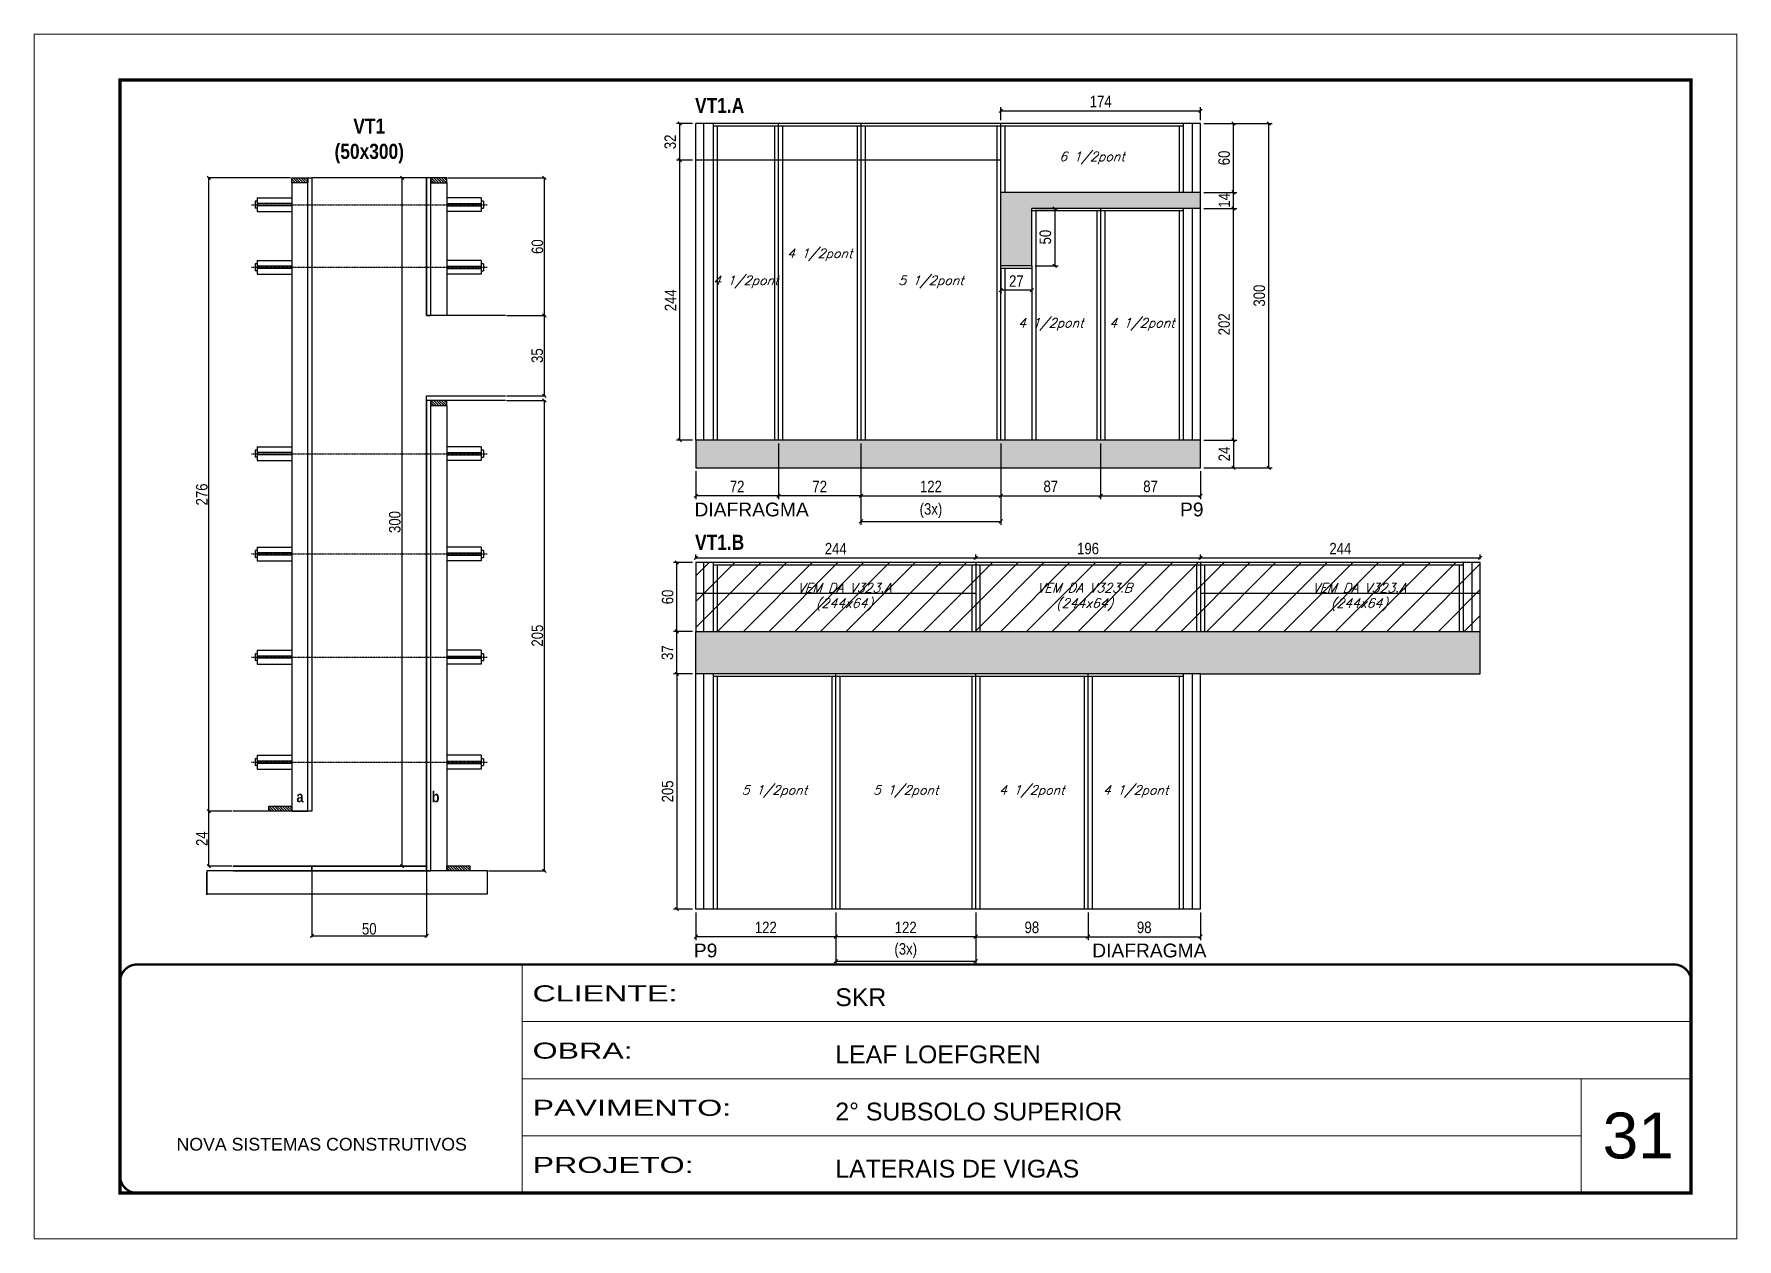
# Model space of a CAD drawing. Extents: x 3309 to 9590, y -2522 to 15424.
# Drawn here: x 6506 to 7991, y 5518 to 6568 of the extents above; entities that cross this region are included whole.
import ezdxf

# ---------------------------------------------------------------- set-up
doc = ezdxf.new("R2010")
doc.units = 0
for name, pattern in [('CONTINUO', [0]), ('DASHED', [0.75, 0.5, -0.25]), ('HIDDEN', [0.375, 0.25, -0.125])]:
    doc.linetypes.add(name, pattern=pattern)
for name, color, linetype in [('5', 5, 'Continuous'), ('barrote', 251, 'Continuous'), ('COTA', 241, 'Continuous'), ('detalhes', 4, 'Continuous'), ('NOMENCLATURA', 7, 'Continuous'), ('Painéis', 200, 'Continuous'), ('SARR_2.2x10', 60, 'Continuous'), ('SARR_2.2x7', 40, 'Continuous'), ('SARR_3.5x7', 81, 'Continuous'), ('TENSOR', 3, 'Continuous'), ('texto', 7, 'Continuous')]:
    doc.layers.add(name, color=color, linetype=linetype)
for name, color, linetype, lineweight in [('CARIMBO', 255, 'Continuous', 9), ('CONCRETO', 251, 'Continuous', 25), ('Folhas', 255, 'Continuous', 9), ('Hachura', 251, 'Continuous', 9), ('SARRAFO DE PRESSAO', 251, 'DASHED', 9)]:
    doc.layers.add(name, color=color, linetype=linetype, lineweight=lineweight)
doc.styles.add('ARIAL', font='arial.ttf')
doc.styles.add('COTA TECNICA', font='techl___.ttf', dxfattribs={"height": 10})
doc.styles.add('COTA TECNICA 2X', font='techl___.ttf', dxfattribs={"height": 10})
doc.styles.add('Romans', font='romans.shx')
doc.styles.get("Standard").update_dxf_attribs({"font": 'arial.ttf'})
doc.styles.add('TECNICA', font='techb___.ttf', dxfattribs={"height": 10})
doc.styles.add('Tecnologia', font='')
doc.styles.get('Tecnologia').set_extended_font_data('Forgotten Futurist')
doc.dimstyles.new('PAINEL', dxfattribs={"dimtxt": 10, "dimasz": 3, "dimexe": 3, "dimexo": 3, "dimgap": 3, "dimtad": 1, "dimdec": 1, "dimzin": 12, "dimdsep": 46, "dimtxsty": 'COTA TECNICA', "dimblk1": 'OBLIQUE', "dimblk2": 'OBLIQUE', "dimsah": 1, "dimcen": 0.9, "dimclrd": 4, "dimclre": 4, "dimclrt": 240, "dimadec": 1, "dimazin": 3, "dimtfac": 1, "dimtdec": 1, "dimtmove": 0, "dimatfit": 3, "dimfxl": 1, "dimtolj": 1, "dimtzin": 12, "dimarcsym": 0})
doc.dimstyles.new('SECAO', dxfattribs={"dimscale": 0.333333, "dimtxt": 5, "dimasz": 9, "dimexe": 3, "dimexo": 3, "dimgap": 3, "dimtad": 1, "dimdec": 1, "dimlfac": 0.5, "dimzin": 12, "dimdsep": 46, "dimtxsty": 'COTA TECNICA 2X', "dimblk1": 'OBLIQUE', "dimblk2": 'OBLIQUE', "dimsah": 1, "dimcen": 0.9, "dimclrd": 4, "dimclre": 4, "dimclrt": 240, "dimadec": 1, "dimazin": 3, "dimtfac": 1, "dimtdec": 1, "dimtmove": 0, "dimatfit": 3, "dimfxl": 1, "dimtolj": 1, "dimtzin": 12, "dimarcsym": 0})

msp = doc.modelspace()

# ---------------------------------------------------------------- texts
at = {"layer": '5', "linetype": 'Continuous'}
for s, rotation, p in [('DIAFRAGMA', 359.99996, (7082.3, 6147.53)), ('P9', 359.99996, (7505.72, 6147.53)), ('P9', 0.00004, (7081.73, 5763.21)), ('DIAFRAGMA', 0.00004, (7429.14, 5763.21))]:
    msp.add_text(s, height=12, rotation=rotation, dxfattribs=at).set_placement(p)
at = {"layer": 'CARIMBO', "style": 'ARIAL'}
msp.add_text('31', height=40, dxfattribs=at).set_placement((7874.23, 5587.98))
at = {"layer": 'detalhes', "style": 'TECNICA'}
for s, p in [('a', (6735.19, 5898.36)), ('b', (6853.17, 5898.35))]:
    msp.add_text(s, height=9.6, dxfattribs=at).set_placement(p)
at = {"layer": 'NOMENCLATURA', "style": 'TECNICA'}
for s, p in [('VT1.A', (7082.81, 6499.05)), ('VT1.B', (7082.81, 6118.36))]:
    msp.add_text(s, height=13.2, dxfattribs=at).set_placement(p)
at = {"layer": 'NOMENCLATURA', "insert": (6798.67, 6494.25), "char_height": 13.2, "attachment_point": 2, "style": 'TECNICA'}
msp.add_mtext_dynamic_manual_height_columns('VT1\\P(50x300)', width=300.2766, gutter_width=1, heights=[0], dxfattribs=at)
at = {"layer": 'texto', "color": 2, "char_height": 8, "attachment_point": 5, "style": 'Romans'}
for s, insert in [('{\\Q19;\\C256;6 1/2pont}', (7429.02, 6459.86)), ('{\\Q19;\\C256;4 1/2pont}', (7191.52, 6375.44)), ('{\\Q19;\\C256;4 1/2pont}', (7127.02, 6351.86)), ('{\\Q19;\\C256;5 1/2pont}', (7288.52, 6351.86)), ('{\\Q19;\\C256;4 1/2pont}', (7393.02, 6314.86)), ('{\\Q19;\\C256;4 1/2pont}', (7472.52, 6314.86)), ('{\\Q19;\\C256;VEM DA V323.A\\P(244x64)}', (7213.02, 6077.28)), ('{\\Q19;\\C256;VEM DA V323.B\\P(244x64)}', (7422.52, 6077.28)), ('{\\Q19;\\C256;VEM DA V323.A\\P(244x64)}', (7662.02, 6077.28)), ('{\\Q19;\\C256;5 1/2pont}', (7152.02, 5907.78)), ('{\\Q19;\\C256;5 1/2pont}', (7266.52, 5907.78)), ('{\\Q19;\\C256;4 1/2pont}', (7376.52, 5907.78)), ('{\\Q19;\\C256;4 1/2pont}', (7467.02, 5907.78))]:
    msp.add_mtext(s, dxfattribs=dict(at, insert=insert))

# ---------------------------------------------------------------- blocks, each defined once
blk = doc.blocks.new('9999999999')
at = {"color": 30, "linetype": 'CONTINUO'}
for p, q in [((98564.6, 34230.2), (98564.6, 34429.4)), ((98564.6, 34379.6), (99584, 34379.6)), ((98564.6, 34329.8), (99488, 34329.8)), ((99584, 34329.8), (99488, 34329.8)), ((99488, 34329.8), (99488, 34230.2)), ((98564.6, 34280), (99488, 34280))]:
    blk.add_line(p, q, dxfattribs=at)
at = {"color": 30, "linetype": 'CONTINUO', "const_width": 2}
blk.add_lwpolyline([(99584, 34230.2), (99584, 34414.4, 0.414214), (99569, 34429.4), (98229, 34429.4, 0.414214), (98214, 34414.4), (98214, 34245.2, 0.414214), (98229, 34230.2), (99584, 34230.2)], format="xyb", dxfattribs=at)
at = {"layer": 'Folhas'}
blk.add_lwpolyline([(98139, 34190.2), (99624, 34190.2), (99624, 35240.2), (98139, 35240.2)], close=True, dxfattribs=at)
at = {"layer": 'Folhas', "color": 30, "const_width": 3}
blk.add_lwpolyline([(98214, 34230.2), (99584, 34230.2), (99584, 35200.2), (98214, 35200.2)], close=True, dxfattribs=at)
at = {"color": 7, "linetype": 'Continuous', "ltscale": 5, "style": 'ARIAL'}
for s, height, p in [('SKR', 15.48, (98837.7, 34393.1)), ('LEAF LOEFGREN', 15.483, (98837.7, 34343.3)), ('2° SUBSOLO SUPERIOR', 15.483, (98837.7, 34293.5)), ('NOVA SISTEMAS CONSTRUTIVOS', 11.059, (98263.2, 34267.2)), ('LATERAIS DE VIGAS', 15.483, (98837.7, 34243.7))]:
    blk.add_text(s, height=height, dxfattribs=at).set_placement(p)
at = {"layer": 'Folhas', "color": 7, "style": 'Tecnologia', "width": 1.5}
for s, p in [('CLIENTE:', (98573.7, 34397.2)), ('OBRA:', (98573.7, 34347.3)), ('PAVIMENTO:', (98573.7, 34297.5)), ('PROJETO:', (98573.7, 34247.7))]:
    blk.add_text(s, height=14, dxfattribs=at).set_placement(p)
blk = doc.blocks.new('_Oblique')
at = {"color": 0, "linetype": 'ByBlock', "lineweight": -2}
blk.add_line((-0.5, -0.5), (0.5, 0.5), dxfattribs=at)
blk = doc.blocks.new('*D1735')
at = {"layer": 'COTA', "color": 4, "lineweight": -2, "transparency": 16777216}
for p, q in [((6847.7, 6442.6), (6826.3, 6442.6)), ((6827.3, 5842.6), (6827.3, 6442.6)), ((6847.7, 5842.6), (6826.3, 5842.6))]:
    blk.add_line(p, q, dxfattribs=at)
at = {"layer": 'Defpoints', "color": 0, "transparency": 16777216}
for p in [(6827.3, 6442.6), (6848.7, 6442.6), (6848.7, 5842.6)]:
    blk.add_point(p, dxfattribs=at)
at = {"layer": 'COTA', "color": 4, "lineweight": -2, "transparency": 16777216, "xscale": 3, "yscale": 3, "zscale": 3}
for p, rotation in [((6827.3, 6442.6), 90), ((6827.3, 5842.6), 270)]:
    blk.add_blockref('_Oblique', p, dxfattribs=dict(at, rotation=rotation))
at = {"layer": 'COTA', "color": 240, "transparency": 16777216, "insert": (6821, 6142.6), "char_height": 10, "attachment_point": 5, "rotation": 90, "style": 'COTA TECNICA 2X'}
blk.add_mtext('\\A1;300', dxfattribs=at)
blk = doc.blocks.new('*D1736')
at = {"layer": 'COTA', "color": 4, "lineweight": -2, "transparency": 16777216}
for p, q in [((6748.7, 5837.6), (6748.7, 5780.9)), ((6848.7, 5837.6), (6848.7, 5780.9)), ((6748.7, 5781.9), (6848.7, 5781.9))]:
    blk.add_line(p, q, dxfattribs=at)
at = {"layer": 'Defpoints', "color": 0, "transparency": 16777216}
for p in [(6748.7, 5838.6), (6848.7, 5838.6), (6848.7, 5781.9)]:
    blk.add_point(p, dxfattribs=at)
at = {"layer": 'COTA', "color": 4, "lineweight": -2, "transparency": 16777216, "xscale": 3, "yscale": 3, "zscale": 3, "rotation": 180}
blk.add_blockref('_Oblique', (6748.7, 5781.9), dxfattribs=at)
at = {"layer": 'COTA', "color": 4, "lineweight": -2, "transparency": 16777216, "xscale": 3, "yscale": 3, "zscale": 3}
blk.add_blockref('_Oblique', (6848.7, 5781.9), dxfattribs=at)
at = {"layer": 'COTA', "color": 240, "transparency": 16777216, "insert": (6798.7, 5788), "char_height": 10, "attachment_point": 5, "style": 'COTA TECNICA 2X'}
blk.add_mtext('\\A1;50', dxfattribs=at)
blk = doc.blocks.new('*D1737')
at = {"layer": 'COTA', "color": 4, "lineweight": -2, "transparency": 16777216}
for p, q in [((6918.4, 6248.6), (6952.4, 6248.6)), ((6951.4, 5838.6), (6951.4, 6248.6)), ((6902.7, 5838.6), (6952.4, 5838.6))]:
    blk.add_line(p, q, dxfattribs=at)
at = {"layer": 'Defpoints', "color": 0, "transparency": 16777216}
for p in [(6917.4, 6248.6), (6951.4, 6248.6), (6901.7, 5838.6)]:
    blk.add_point(p, dxfattribs=at)
at = {"layer": 'COTA', "color": 4, "lineweight": -2, "transparency": 16777216, "xscale": 3, "yscale": 3, "zscale": 3}
for p, rotation in [((6951.4, 6248.6), 90), ((6951.4, 5838.6), 270)]:
    blk.add_blockref('_Oblique', p, dxfattribs=dict(at, rotation=rotation))
at = {"layer": 'COTA', "color": 240, "transparency": 16777216, "insert": (6945.3, 6043.6), "char_height": 10, "attachment_point": 5, "rotation": 90, "style": 'COTA TECNICA 2X'}
blk.add_mtext('\\A1;205', dxfattribs=at)
blk = doc.blocks.new('*D1738')
at = {"layer": 'COTA', "color": 4, "lineweight": -2, "transparency": 16777216}
for p, q in [((6918.4, 6322.6), (6952.4, 6322.6)), ((6951.4, 6252.6), (6951.4, 6322.6)), ((6918.4, 6252.6), (6952.4, 6252.6))]:
    blk.add_line(p, q, dxfattribs=at)
at = {"layer": 'Defpoints', "color": 0, "transparency": 16777216}
for p in [(6917.4, 6322.6), (6951.4, 6322.6), (6917.4, 6252.6)]:
    blk.add_point(p, dxfattribs=at)
at = {"layer": 'COTA', "color": 4, "lineweight": -2, "transparency": 16777216, "xscale": 3, "yscale": 3, "zscale": 3}
for p, rotation in [((6951.4, 6322.6), 90), ((6951.4, 6252.6), 270)]:
    blk.add_blockref('_Oblique', p, dxfattribs=dict(at, rotation=rotation))
at = {"layer": 'COTA', "color": 240, "transparency": 16777216, "insert": (6945.2, 6287.6), "char_height": 10, "attachment_point": 5, "rotation": 90, "style": 'COTA TECNICA 2X'}
blk.add_mtext('\\A1;35', dxfattribs=at)
blk = doc.blocks.new('*D1739')
at = {"layer": 'COTA', "color": 4, "lineweight": -2, "transparency": 16777216}
for p, q in [((6867.3, 6442.6), (6952.4, 6442.6)), ((6951.4, 6322.6), (6951.4, 6442.6)), ((6918.4, 6322.6), (6952.4, 6322.6))]:
    blk.add_line(p, q, dxfattribs=at)
at = {"layer": 'Defpoints', "color": 0, "transparency": 16777216}
for p in [(6866.3, 6442.6), (6951.4, 6442.6), (6917.4, 6322.6)]:
    blk.add_point(p, dxfattribs=at)
at = {"layer": 'COTA', "color": 4, "lineweight": -2, "transparency": 16777216, "xscale": 3, "yscale": 3, "zscale": 3}
for p, rotation in [((6951.4, 6442.6), 90), ((6951.4, 6322.6), 270)]:
    blk.add_blockref('_Oblique', p, dxfattribs=dict(at, rotation=rotation))
at = {"layer": 'COTA', "color": 240, "transparency": 16777216, "insert": (6945.3, 6382.6), "char_height": 10, "attachment_point": 5, "rotation": 90, "style": 'COTA TECNICA 2X'}
blk.add_mtext('\\A1;60', dxfattribs=at)
blk = doc.blocks.new('*D1740')
at = {"layer": 'COTA', "color": 4, "lineweight": -2, "transparency": 16777216}
for p, q in [((6679, 5890.6), (6657.8, 5890.6)), ((6658.8, 5842.6), (6658.8, 5890.6)), ((6679, 5842.6), (6657.8, 5842.6))]:
    blk.add_line(p, q, dxfattribs=at)
at = {"layer": 'Defpoints', "color": 0, "transparency": 16777216}
for p in [(6658.8, 5890.6), (6680, 5890.6), (6680, 5842.6)]:
    blk.add_point(p, dxfattribs=at)
at = {"layer": 'COTA', "color": 4, "lineweight": -2, "transparency": 16777216, "xscale": 3, "yscale": 3, "zscale": 3}
for p, rotation in [((6658.8, 5890.6), 90), ((6658.8, 5842.6), 270)]:
    blk.add_blockref('_Oblique', p, dxfattribs=dict(at, rotation=rotation))
at = {"layer": 'COTA', "color": 240, "transparency": 16777216, "insert": (6652.7, 5866.6), "char_height": 10, "attachment_point": 5, "rotation": 90, "style": 'COTA TECNICA 2X'}
blk.add_mtext('\\A1;24', dxfattribs=at)
blk = doc.blocks.new('*D1741')
at = {"layer": 'COTA', "color": 4, "lineweight": -2, "transparency": 16777216}
for p, q in [((6730.1, 6442.6), (6657.8, 6442.6)), ((6658.8, 5890.6), (6658.8, 6442.6)), ((6679, 5890.6), (6657.8, 5890.6))]:
    blk.add_line(p, q, dxfattribs=at)
at = {"layer": 'Defpoints', "color": 0, "transparency": 16777216}
for p in [(6658.8, 6442.6), (6731.1, 6442.6), (6680, 5890.6)]:
    blk.add_point(p, dxfattribs=at)
at = {"layer": 'COTA', "color": 4, "lineweight": -2, "transparency": 16777216, "xscale": 3, "yscale": 3, "zscale": 3}
for p, rotation in [((6658.8, 6442.6), 90), ((6658.8, 5890.6), 270)]:
    blk.add_blockref('_Oblique', p, dxfattribs=dict(at, rotation=rotation))
at = {"layer": 'COTA', "color": 240, "transparency": 16777216, "insert": (6652.7, 6166.6), "char_height": 10, "attachment_point": 5, "rotation": 90, "style": 'COTA TECNICA 2X'}
blk.add_mtext('\\A1;276', dxfattribs=at)
blk = doc.blocks.new('*D1742')
at = {"layer": 'COTA', "color": 4, "linetype": 'ByBlock', "lineweight": -2, "transparency": 16777216}
for p, q in [((7155.5, 6210.9), (7155.5, 6162.5)), ((7227.5, 6210.9), (7227.5, 6162.5)), ((7227.5, 6165.5), (7155.5, 6165.5))]:
    blk.add_line(p, q, dxfattribs=at)
at = {"layer": 'Defpoints', "color": 0, "linetype": 'ByBlock', "transparency": 16777216}
for p in [(7155.5, 6213.9), (7227.5, 6213.9), (7155.5, 6165.5)]:
    blk.add_point(p, dxfattribs=at)
at = {"layer": 'COTA', "color": 4, "linetype": 'ByBlock', "lineweight": -2, "transparency": 16777216, "xscale": 3, "yscale": 3, "zscale": 3, "rotation": 180}
blk.add_blockref('_Oblique', (7155.5, 6165.5), dxfattribs=at)
at = {"layer": 'COTA', "color": 4, "linetype": 'ByBlock', "lineweight": -2, "transparency": 16777216, "xscale": 3, "yscale": 3, "zscale": 3}
blk.add_blockref('_Oblique', (7227.5, 6165.5), dxfattribs=at)
at = {"layer": 'COTA', "color": 240, "linetype": 'ByBlock', "transparency": 16777216, "insert": (7191.5, 6173.6), "char_height": 10, "attachment_point": 5, "style": 'COTA TECNICA'}
blk.add_mtext('\\A1;72', dxfattribs=at)
blk = doc.blocks.new('*D1743')
at = {"layer": 'COTA', "color": 4, "linetype": 'ByBlock', "lineweight": -2, "transparency": 16777216}
for p, q in [((7155.5, 6210.9), (7155.5, 6162.5)), ((7083.5, 6186.9), (7083.5, 6162.5)), ((7155.5, 6165.5), (7083.5, 6165.5))]:
    blk.add_line(p, q, dxfattribs=at)
at = {"layer": 'Defpoints', "color": 0, "linetype": 'ByBlock', "transparency": 16777216}
for p in [(7155.5, 6213.9), (7083.5, 6189.9), (7083.5, 6165.5)]:
    blk.add_point(p, dxfattribs=at)
at = {"layer": 'COTA', "color": 4, "linetype": 'ByBlock', "lineweight": -2, "transparency": 16777216, "xscale": 3, "yscale": 3, "zscale": 3, "rotation": 180}
blk.add_blockref('_Oblique', (7083.5, 6165.5), dxfattribs=at)
at = {"layer": 'COTA', "color": 4, "linetype": 'ByBlock', "lineweight": -2, "transparency": 16777216, "xscale": 3, "yscale": 3, "zscale": 3}
blk.add_blockref('_Oblique', (7155.5, 6165.5), dxfattribs=at)
at = {"layer": 'COTA', "color": 240, "linetype": 'ByBlock', "transparency": 16777216, "insert": (7119.5, 6173.6), "char_height": 10, "attachment_point": 5, "style": 'COTA TECNICA'}
blk.add_mtext('\\A1;72', dxfattribs=at)
blk = doc.blocks.new('*D1744')
at = {"layer": 'COTA', "color": 4, "lineweight": -2, "transparency": 16777216}
for p, q in [((7526.5, 6213.9), (7555.3, 6213.9)), ((7552.3, 6213.9), (7552.3, 6189.9)), ((7526.5, 6189.9), (7555.3, 6189.9))]:
    blk.add_line(p, q, dxfattribs=at)
at = {"layer": 'Defpoints', "color": 0, "transparency": 16777216}
for p in [(7523.5, 6213.9), (7523.5, 6189.9), (7552.3, 6189.9)]:
    blk.add_point(p, dxfattribs=at)
at = {"layer": 'COTA', "color": 4, "lineweight": -2, "transparency": 16777216, "xscale": 3, "yscale": 3, "zscale": 3}
for p, rotation in [((7552.3, 6213.9), 90), ((7552.3, 6189.9), 270)]:
    blk.add_blockref('_Oblique', p, dxfattribs=dict(at, rotation=rotation))
at = {"layer": 'COTA', "color": 240, "transparency": 16777216, "insert": (7544.3, 6201.9), "char_height": 10, "attachment_point": 5, "rotation": 90, "style": 'COTA TECNICA'}
blk.add_mtext('\\A1;24', dxfattribs=at)
blk = doc.blocks.new('*D1745')
at = {"layer": 'COTA', "color": 4, "lineweight": -2, "transparency": 16777216}
for p, q in [((7526.5, 6489.9), (7586.1, 6489.9)), ((7583.1, 6189.9), (7583.1, 6489.9)), ((7526.5, 6189.9), (7586.1, 6189.9))]:
    blk.add_line(p, q, dxfattribs=at)
at = {"layer": 'Defpoints', "color": 0, "transparency": 16777216}
for p in [(7523.5, 6489.9), (7583.1, 6489.9), (7523.5, 6189.9)]:
    blk.add_point(p, dxfattribs=at)
at = {"layer": 'COTA', "color": 4, "lineweight": -2, "transparency": 16777216, "xscale": 3, "yscale": 3, "zscale": 3}
for p, rotation in [((7583.1, 6489.9), 90), ((7583.1, 6189.9), 270)]:
    blk.add_blockref('_Oblique', p, dxfattribs=dict(at, rotation=rotation))
at = {"layer": 'COTA', "color": 240, "transparency": 16777216, "insert": (7574.9, 6339.9), "char_height": 10, "attachment_point": 5, "rotation": 90, "style": 'COTA TECNICA'}
blk.add_mtext('\\A1;300', dxfattribs=at)
blk = doc.blocks.new('*D1746')
at = {"layer": 'COTA', "color": 4, "lineweight": -2, "transparency": 16777216}
for p, q in [((7227.5, 6210.9), (7227.5, 6162.5)), ((7349.5, 6210.9), (7349.5, 6162.5)), ((7227.5, 6165.5), (7349.5, 6165.5))]:
    blk.add_line(p, q, dxfattribs=at)
at = {"layer": 'Defpoints', "color": 0, "transparency": 16777216}
for p in [(7227.5, 6213.9), (7349.5, 6213.9), (7349.5, 6165.5)]:
    blk.add_point(p, dxfattribs=at)
at = {"layer": 'COTA', "color": 4, "lineweight": -2, "transparency": 16777216, "xscale": 3, "yscale": 3, "zscale": 3, "rotation": 180}
blk.add_blockref('_Oblique', (7227.5, 6165.5), dxfattribs=at)
at = {"layer": 'COTA', "color": 4, "lineweight": -2, "transparency": 16777216, "xscale": 3, "yscale": 3, "zscale": 3}
blk.add_blockref('_Oblique', (7349.5, 6165.5), dxfattribs=at)
at = {"layer": 'COTA', "color": 240, "transparency": 16777216, "insert": (7288.5, 6173.6), "char_height": 10, "attachment_point": 5, "style": 'COTA TECNICA'}
blk.add_mtext('\\A1;122', dxfattribs=at)
blk = doc.blocks.new('*D1747')
at = {"layer": 'COTA', "color": 4, "lineweight": -2, "transparency": 16777216}
for p, q in [((7349.5, 6210.9), (7349.5, 6162.5)), ((7436.5, 6210.9), (7436.5, 6162.5)), ((7349.5, 6165.5), (7436.5, 6165.5))]:
    blk.add_line(p, q, dxfattribs=at)
at = {"layer": 'Defpoints', "color": 0, "transparency": 16777216}
for p in [(7349.5, 6213.9), (7436.5, 6213.9), (7436.5, 6165.5)]:
    blk.add_point(p, dxfattribs=at)
at = {"layer": 'COTA', "color": 4, "lineweight": -2, "transparency": 16777216, "xscale": 3, "yscale": 3, "zscale": 3, "rotation": 180}
blk.add_blockref('_Oblique', (7349.5, 6165.5), dxfattribs=at)
at = {"layer": 'COTA', "color": 4, "lineweight": -2, "transparency": 16777216, "xscale": 3, "yscale": 3, "zscale": 3}
blk.add_blockref('_Oblique', (7436.5, 6165.5), dxfattribs=at)
at = {"layer": 'COTA', "color": 240, "transparency": 16777216, "insert": (7393, 6173.6), "char_height": 10, "attachment_point": 5, "style": 'COTA TECNICA'}
blk.add_mtext('\\A1;87', dxfattribs=at)
blk = doc.blocks.new('*D1748')
at = {"layer": 'COTA', "color": 4, "lineweight": -2, "transparency": 16777216}
for p, q in [((7436.5, 6210.9), (7436.5, 6162.5)), ((7523.5, 6186.9), (7523.5, 6162.5)), ((7436.5, 6165.5), (7523.5, 6165.5))]:
    blk.add_line(p, q, dxfattribs=at)
at = {"layer": 'Defpoints', "color": 0, "transparency": 16777216}
for p in [(7436.5, 6213.9), (7523.5, 6189.9), (7523.5, 6165.5)]:
    blk.add_point(p, dxfattribs=at)
at = {"layer": 'COTA', "color": 4, "lineweight": -2, "transparency": 16777216, "xscale": 3, "yscale": 3, "zscale": 3, "rotation": 180}
blk.add_blockref('_Oblique', (7436.5, 6165.5), dxfattribs=at)
at = {"layer": 'COTA', "color": 4, "lineweight": -2, "transparency": 16777216, "xscale": 3, "yscale": 3, "zscale": 3}
blk.add_blockref('_Oblique', (7523.5, 6165.5), dxfattribs=at)
at = {"layer": 'COTA', "color": 240, "transparency": 16777216, "insert": (7480, 6173.6), "char_height": 10, "attachment_point": 5, "style": 'COTA TECNICA'}
blk.add_mtext('\\A1;87', dxfattribs=at)
blk = doc.blocks.new('*D1749')
at = {"layer": 'COTA', "color": 4, "lineweight": -2, "transparency": 16777216}
for p, q in [((7227.5, 6210.9), (7227.5, 6140.2)), ((7349.5, 6210.9), (7349.5, 6140.2)), ((7227.5, 6143.2), (7349.5, 6143.2))]:
    blk.add_line(p, q, dxfattribs=at)
at = {"layer": 'Defpoints', "color": 0, "transparency": 16777216}
for p in [(7227.5, 6213.9), (7349.5, 6213.9), (7349.5, 6143.2)]:
    blk.add_point(p, dxfattribs=at)
at = {"layer": 'COTA', "color": 4, "lineweight": -2, "transparency": 16777216, "xscale": 3, "yscale": 3, "zscale": 3, "rotation": 180}
blk.add_blockref('_Oblique', (7227.5, 6143.2), dxfattribs=at)
at = {"layer": 'COTA', "color": 4, "lineweight": -2, "transparency": 16777216, "xscale": 3, "yscale": 3, "zscale": 3}
blk.add_blockref('_Oblique', (7349.5, 6143.2), dxfattribs=at)
at = {"layer": 'COTA', "color": 240, "transparency": 16777216, "insert": (7288.5, 6152.5), "char_height": 10, "attachment_point": 5, "style": 'COTA TECNICA'}
blk.add_mtext('\\A1;(3x)', dxfattribs=at)
blk = doc.blocks.new('*D1750')
at = {"layer": 'COTA', "color": 4, "lineweight": -2, "transparency": 16777216}
for p, q in [((7526.5, 6415.9), (7555.3, 6415.9)), ((7552.3, 6213.9), (7552.3, 6415.9)), ((7526.5, 6213.9), (7555.3, 6213.9))]:
    blk.add_line(p, q, dxfattribs=at)
at = {"layer": 'Defpoints', "color": 0, "transparency": 16777216}
for p in [(7523.5, 6415.9), (7552.3, 6415.9), (7523.5, 6213.9)]:
    blk.add_point(p, dxfattribs=at)
at = {"layer": 'COTA', "color": 4, "lineweight": -2, "transparency": 16777216, "xscale": 3, "yscale": 3, "zscale": 3}
for p, rotation in [((7552.3, 6415.9), 90), ((7552.3, 6213.9), 270)]:
    blk.add_blockref('_Oblique', p, dxfattribs=dict(at, rotation=rotation))
at = {"layer": 'COTA', "color": 240, "transparency": 16777216, "insert": (7544.2, 6314.9), "char_height": 10, "attachment_point": 5, "rotation": 90, "style": 'COTA TECNICA'}
blk.add_mtext('\\A1;202', dxfattribs=at)
blk = doc.blocks.new('*D1751')
at = {"layer": 'COTA', "color": 4, "lineweight": -2, "transparency": 16777216}
for p, q in [((7526.5, 6429.9), (7555.3, 6429.9)), ((7526.5, 6415.9), (7555.3, 6415.9)), ((7552.3, 6415.9), (7552.3, 6429.9))]:
    blk.add_line(p, q, dxfattribs=at)
at = {"layer": 'Defpoints', "color": 0, "transparency": 16777216}
for p in [(7523.5, 6429.9), (7523.5, 6415.9), (7552.3, 6429.9)]:
    blk.add_point(p, dxfattribs=at)
at = {"layer": 'COTA', "color": 4, "lineweight": -2, "transparency": 16777216, "xscale": 3, "yscale": 3, "zscale": 3}
for p, rotation in [((7552.3, 6429.9), 90), ((7552.3, 6415.9), 270)]:
    blk.add_blockref('_Oblique', p, dxfattribs=dict(at, rotation=rotation))
at = {"layer": 'COTA', "color": 240, "transparency": 16777216, "insert": (7544.3, 6422.9), "char_height": 10, "attachment_point": 5, "rotation": 90, "style": 'COTA TECNICA'}
blk.add_mtext('\\A1;14', dxfattribs=at)
blk = doc.blocks.new('*D1752')
at = {"layer": 'COTA', "color": 4, "lineweight": -2, "transparency": 16777216}
for p, q in [((7526.5, 6489.9), (7555.3, 6489.9)), ((7552.3, 6429.9), (7552.3, 6489.9)), ((7526.5, 6429.9), (7555.3, 6429.9))]:
    blk.add_line(p, q, dxfattribs=at)
at = {"layer": 'Defpoints', "color": 0, "transparency": 16777216}
for p in [(7523.5, 6489.9), (7552.3, 6489.9), (7523.5, 6429.9)]:
    blk.add_point(p, dxfattribs=at)
at = {"layer": 'COTA', "color": 4, "lineweight": -2, "transparency": 16777216, "xscale": 3, "yscale": 3, "zscale": 3}
for p, rotation in [((7552.3, 6489.9), 90), ((7552.3, 6429.9), 270)]:
    blk.add_blockref('_Oblique', p, dxfattribs=dict(at, rotation=rotation))
at = {"layer": 'COTA', "color": 240, "transparency": 16777216, "insert": (7544.2, 6459.9), "char_height": 10, "attachment_point": 5, "rotation": 90, "style": 'COTA TECNICA'}
blk.add_mtext('\\A1;60', dxfattribs=at)
blk = doc.blocks.new('*D1753')
at = {"layer": 'COTA', "color": 4, "lineweight": -2, "transparency": 16777216}
for p, q in [((7080.5, 6457.9), (7066.5, 6457.9)), ((7069.5, 6213.9), (7069.5, 6457.9)), ((7080.5, 6213.9), (7066.5, 6213.9))]:
    blk.add_line(p, q, dxfattribs=at)
at = {"layer": 'Defpoints', "color": 0, "transparency": 16777216}
for p in [(7069.5, 6457.9), (7083.5, 6457.9), (7083.5, 6213.9)]:
    blk.add_point(p, dxfattribs=at)
at = {"layer": 'COTA', "color": 4, "lineweight": -2, "transparency": 16777216, "xscale": 3, "yscale": 3, "zscale": 3}
for p, rotation in [((7069.5, 6457.9), 90), ((7069.5, 6213.9), 270)]:
    blk.add_blockref('_Oblique', p, dxfattribs=dict(at, rotation=rotation))
at = {"layer": 'COTA', "color": 240, "transparency": 16777216, "insert": (7061.4, 6335.9), "char_height": 10, "attachment_point": 5, "rotation": 90, "style": 'COTA TECNICA'}
blk.add_mtext('\\A1;244', dxfattribs=at)
blk = doc.blocks.new('*D1754')
at = {"layer": 'COTA', "color": 4, "lineweight": -2, "transparency": 16777216}
for p, q in [((7080.5, 6489.9), (7066.5, 6489.9)), ((7069.5, 6457.9), (7069.5, 6489.9)), ((7080.5, 6457.9), (7066.5, 6457.9))]:
    blk.add_line(p, q, dxfattribs=at)
at = {"layer": 'Defpoints', "color": 0, "transparency": 16777216}
for p in [(7069.5, 6489.9), (7083.5, 6489.9), (7083.5, 6457.9)]:
    blk.add_point(p, dxfattribs=at)
at = {"layer": 'COTA', "color": 4, "lineweight": -2, "transparency": 16777216, "xscale": 3, "yscale": 3, "zscale": 3}
for p, rotation in [((7069.5, 6489.9), 90), ((7069.5, 6457.9), 270)]:
    blk.add_blockref('_Oblique', p, dxfattribs=dict(at, rotation=rotation))
at = {"layer": 'COTA', "color": 240, "transparency": 16777216, "insert": (7061.2, 6473.9), "char_height": 10, "attachment_point": 5, "rotation": 90, "style": 'COTA TECNICA'}
blk.add_mtext('\\A1;32', dxfattribs=at)
blk = doc.blocks.new('*D1755')
at = {"layer": 'COTA', "color": 4, "lineweight": -2, "transparency": 16777216}
for p, q in [((7379.5, 6415.9), (7399.4, 6415.9)), ((7396.4, 6415.9), (7396.4, 6365.9)), ((7379.5, 6365.9), (7399.4, 6365.9))]:
    blk.add_line(p, q, dxfattribs=at)
at = {"layer": 'Defpoints', "color": 0, "transparency": 16777216}
for p in [(7376.5, 6415.9), (7376.5, 6365.9), (7396.4, 6365.9)]:
    blk.add_point(p, dxfattribs=at)
at = {"layer": 'COTA', "color": 4, "lineweight": -2, "transparency": 16777216, "xscale": 3, "yscale": 3, "zscale": 3}
for p, rotation in [((7396.4, 6415.9), 90), ((7396.4, 6365.9), 270)]:
    blk.add_blockref('_Oblique', p, dxfattribs=dict(at, rotation=rotation))
at = {"layer": 'COTA', "color": 240, "transparency": 16777216, "insert": (7388.3, 6390.9), "char_height": 10, "attachment_point": 5, "rotation": 90, "style": 'COTA TECNICA'}
blk.add_mtext('\\A1;50', dxfattribs=at)
blk = doc.blocks.new('*D1756')
at = {"layer": 'COTA', "color": 4, "lineweight": -2, "transparency": 16777216}
for p, q in [((7349.5, 6362.9), (7349.5, 6341.6)), ((7376.5, 6362.9), (7376.5, 6341.6)), ((7376.5, 6344.6), (7349.5, 6344.6))]:
    blk.add_line(p, q, dxfattribs=at)
at = {"layer": 'Defpoints', "color": 0, "transparency": 16777216}
for p in [(7349.5, 6365.9), (7376.5, 6365.9), (7349.5, 6344.6)]:
    blk.add_point(p, dxfattribs=at)
at = {"layer": 'COTA', "color": 4, "lineweight": -2, "transparency": 16777216, "xscale": 3, "yscale": 3, "zscale": 3, "rotation": 180}
blk.add_blockref('_Oblique', (7349.5, 6344.6), dxfattribs=at)
at = {"layer": 'COTA', "color": 4, "lineweight": -2, "transparency": 16777216, "xscale": 3, "yscale": 3, "zscale": 3}
blk.add_blockref('_Oblique', (7376.5, 6344.6), dxfattribs=at)
at = {"layer": 'COTA', "color": 240, "transparency": 16777216, "insert": (7363, 6352.6), "char_height": 10, "attachment_point": 5, "style": 'COTA TECNICA'}
blk.add_mtext('\\A1;27', dxfattribs=at)
blk = doc.blocks.new('*D1757')
at = {"layer": 'COTA', "color": 4, "lineweight": -2, "transparency": 16777216}
for p, q in [((7349.5, 6492.9), (7349.5, 6504)), ((7349.5, 6501), (7523.5, 6501)), ((7523.5, 6492.9), (7523.5, 6504))]:
    blk.add_line(p, q, dxfattribs=at)
at = {"layer": 'Defpoints', "color": 0, "transparency": 16777216}
for p in [(7349.5, 6489.9), (7523.5, 6501), (7523.5, 6489.9)]:
    blk.add_point(p, dxfattribs=at)
at = {"layer": 'COTA', "color": 4, "lineweight": -2, "transparency": 16777216, "xscale": 3, "yscale": 3, "zscale": 3, "rotation": 180}
blk.add_blockref('_Oblique', (7349.5, 6501), dxfattribs=at)
at = {"layer": 'COTA', "color": 4, "lineweight": -2, "transparency": 16777216, "xscale": 3, "yscale": 3, "zscale": 3}
blk.add_blockref('_Oblique', (7523.5, 6501), dxfattribs=at)
at = {"layer": 'COTA', "color": 240, "transparency": 16777216, "insert": (7436.5, 6509.1), "char_height": 10, "attachment_point": 5, "style": 'COTA TECNICA'}
blk.add_mtext('\\A1;174', dxfattribs=at)
blk = doc.blocks.new('*D1758')
at = {"layer": 'COTA', "color": 4, "linetype": 'ByBlock', "lineweight": -2, "transparency": 16777216}
for p, q in [((7205.5, 5802.3), (7205.5, 5778.2)), ((7327.5, 5802.3), (7327.5, 5778.2)), ((7327.5, 5781.2), (7205.5, 5781.2))]:
    blk.add_line(p, q, dxfattribs=at)
at = {"layer": 'Defpoints', "color": 0, "linetype": 'ByBlock', "transparency": 16777216}
for p in [(7205.5, 5805.3), (7327.5, 5805.3), (7205.5, 5781.2)]:
    blk.add_point(p, dxfattribs=at)
at = {"layer": 'COTA', "color": 4, "linetype": 'ByBlock', "lineweight": -2, "transparency": 16777216, "xscale": 3, "yscale": 3, "zscale": 3, "rotation": 180}
blk.add_blockref('_Oblique', (7205.5, 5781.2), dxfattribs=at)
at = {"layer": 'COTA', "color": 4, "linetype": 'ByBlock', "lineweight": -2, "transparency": 16777216, "xscale": 3, "yscale": 3, "zscale": 3}
blk.add_blockref('_Oblique', (7327.5, 5781.2), dxfattribs=at)
at = {"layer": 'COTA', "color": 240, "linetype": 'ByBlock', "transparency": 16777216, "insert": (7266.5, 5789.3), "char_height": 10, "attachment_point": 5, "style": 'COTA TECNICA'}
blk.add_mtext('\\A1;122', dxfattribs=at)
blk = doc.blocks.new('*D1759')
at = {"layer": 'COTA', "color": 4, "linetype": 'ByBlock', "lineweight": -2, "transparency": 16777216}
for p, q in [((7083.5, 5802.3), (7083.5, 5778.2)), ((7205.5, 5802.3), (7205.5, 5778.2)), ((7205.5, 5781.2), (7083.5, 5781.2))]:
    blk.add_line(p, q, dxfattribs=at)
at = {"layer": 'Defpoints', "color": 0, "linetype": 'ByBlock', "transparency": 16777216}
for p in [(7083.5, 5805.3), (7205.5, 5805.3), (7083.5, 5781.2)]:
    blk.add_point(p, dxfattribs=at)
at = {"layer": 'COTA', "color": 4, "linetype": 'ByBlock', "lineweight": -2, "transparency": 16777216, "xscale": 3, "yscale": 3, "zscale": 3, "rotation": 180}
blk.add_blockref('_Oblique', (7083.5, 5781.2), dxfattribs=at)
at = {"layer": 'COTA', "color": 4, "linetype": 'ByBlock', "lineweight": -2, "transparency": 16777216, "xscale": 3, "yscale": 3, "zscale": 3}
blk.add_blockref('_Oblique', (7205.5, 5781.2), dxfattribs=at)
at = {"layer": 'COTA', "color": 240, "linetype": 'ByBlock', "transparency": 16777216, "insert": (7144.5, 5789.3), "char_height": 10, "attachment_point": 5, "style": 'COTA TECNICA'}
blk.add_mtext('\\A1;122', dxfattribs=at)
blk = doc.blocks.new('*D1760')
at = {"layer": 'COTA', "color": 4, "lineweight": -2, "transparency": 16777216}
for p, q in [((7327.5, 5802.3), (7327.5, 5778.2)), ((7425.5, 5802.3), (7425.5, 5778.2)), ((7327.5, 5781.2), (7425.5, 5781.2))]:
    blk.add_line(p, q, dxfattribs=at)
at = {"layer": 'Defpoints', "color": 0, "transparency": 16777216}
for p in [(7327.5, 5805.3), (7425.5, 5805.3), (7425.5, 5781.2)]:
    blk.add_point(p, dxfattribs=at)
at = {"layer": 'COTA', "color": 4, "lineweight": -2, "transparency": 16777216, "xscale": 3, "yscale": 3, "zscale": 3, "rotation": 180}
blk.add_blockref('_Oblique', (7327.5, 5781.2), dxfattribs=at)
at = {"layer": 'COTA', "color": 4, "lineweight": -2, "transparency": 16777216, "xscale": 3, "yscale": 3, "zscale": 3}
blk.add_blockref('_Oblique', (7425.5, 5781.2), dxfattribs=at)
at = {"layer": 'COTA', "color": 240, "transparency": 16777216, "insert": (7376.5, 5789.3), "char_height": 10, "attachment_point": 5, "style": 'COTA TECNICA'}
blk.add_mtext('\\A1;98', dxfattribs=at)
blk = doc.blocks.new('*D1761')
at = {"layer": 'COTA', "color": 4, "lineweight": -2, "transparency": 16777216}
for p, q in [((7425.5, 5802.3), (7425.5, 5778.2)), ((7523.5, 5802.3), (7523.5, 5778.2)), ((7425.5, 5781.2), (7523.5, 5781.2))]:
    blk.add_line(p, q, dxfattribs=at)
at = {"layer": 'Defpoints', "color": 0, "transparency": 16777216}
for p in [(7425.5, 5805.3), (7523.5, 5805.3), (7523.5, 5781.2)]:
    blk.add_point(p, dxfattribs=at)
at = {"layer": 'COTA', "color": 4, "lineweight": -2, "transparency": 16777216, "xscale": 3, "yscale": 3, "zscale": 3, "rotation": 180}
blk.add_blockref('_Oblique', (7425.5, 5781.2), dxfattribs=at)
at = {"layer": 'COTA', "color": 4, "lineweight": -2, "transparency": 16777216, "xscale": 3, "yscale": 3, "zscale": 3}
blk.add_blockref('_Oblique', (7523.5, 5781.2), dxfattribs=at)
at = {"layer": 'COTA', "color": 240, "transparency": 16777216, "insert": (7474.5, 5789.3), "char_height": 10, "attachment_point": 5, "style": 'COTA TECNICA'}
blk.add_mtext('\\A1;98', dxfattribs=at)
blk = doc.blocks.new('*D1762')
at = {"layer": 'COTA', "color": 4, "lineweight": -2, "transparency": 16777216}
for p, q in [((7205.5, 5802.3), (7205.5, 5756.9)), ((7327.5, 5802.3), (7327.5, 5756.9)), ((7205.5, 5759.9), (7327.5, 5759.9))]:
    blk.add_line(p, q, dxfattribs=at)
at = {"layer": 'Defpoints', "color": 0, "transparency": 16777216}
for p in [(7205.5, 5805.3), (7327.5, 5805.3), (7327.5, 5759.9)]:
    blk.add_point(p, dxfattribs=at)
at = {"layer": 'COTA', "color": 4, "lineweight": -2, "transparency": 16777216, "xscale": 3, "yscale": 3, "zscale": 3, "rotation": 180}
blk.add_blockref('_Oblique', (7205.5, 5759.9), dxfattribs=at)
at = {"layer": 'COTA', "color": 4, "lineweight": -2, "transparency": 16777216, "xscale": 3, "yscale": 3, "zscale": 3}
blk.add_blockref('_Oblique', (7327.5, 5759.9), dxfattribs=at)
at = {"layer": 'COTA', "color": 240, "transparency": 16777216, "insert": (7266.5, 5769.1), "char_height": 10, "attachment_point": 5, "style": 'COTA TECNICA'}
blk.add_mtext('\\A1;(3x)', dxfattribs=at)
blk = doc.blocks.new('*D1763')
at = {"layer": 'COTA', "color": 4, "lineweight": -2, "transparency": 16777216}
for p, q in [((7083.5, 6110.3), (7083.5, 6114.3)), ((7083.5, 6111.3), (7327.5, 6111.3)), ((7327.5, 6110.3), (7327.5, 6114.3))]:
    blk.add_line(p, q, dxfattribs=at)
at = {"layer": 'Defpoints', "color": 0, "transparency": 16777216}
for p in [(7083.5, 6107.3), (7327.5, 6111.3), (7327.5, 6107.3)]:
    blk.add_point(p, dxfattribs=at)
at = {"layer": 'COTA', "color": 4, "lineweight": -2, "transparency": 16777216, "xscale": 3, "yscale": 3, "zscale": 3, "rotation": 180}
blk.add_blockref('_Oblique', (7083.5, 6111.3), dxfattribs=at)
at = {"layer": 'COTA', "color": 4, "lineweight": -2, "transparency": 16777216, "xscale": 3, "yscale": 3, "zscale": 3}
blk.add_blockref('_Oblique', (7327.5, 6111.3), dxfattribs=at)
at = {"layer": 'COTA', "color": 240, "transparency": 16777216, "insert": (7205.5, 6119.4), "char_height": 10, "attachment_point": 5, "style": 'COTA TECNICA'}
blk.add_mtext('\\A1;244', dxfattribs=at)
blk = doc.blocks.new('*D1764')
at = {"layer": 'COTA', "color": 4, "lineweight": -2, "transparency": 16777216}
for p, q in [((7327.5, 6110.3), (7327.5, 6114.3)), ((7327.5, 6111.3), (7523.5, 6111.3)), ((7523.5, 6110.3), (7523.5, 6114.3))]:
    blk.add_line(p, q, dxfattribs=at)
at = {"layer": 'Defpoints', "color": 0, "transparency": 16777216}
for p in [(7327.5, 6107.3), (7523.5, 6111.3), (7523.5, 6107.3)]:
    blk.add_point(p, dxfattribs=at)
at = {"layer": 'COTA', "color": 4, "lineweight": -2, "transparency": 16777216, "xscale": 3, "yscale": 3, "zscale": 3, "rotation": 180}
blk.add_blockref('_Oblique', (7327.5, 6111.3), dxfattribs=at)
at = {"layer": 'COTA', "color": 4, "lineweight": -2, "transparency": 16777216, "xscale": 3, "yscale": 3, "zscale": 3}
blk.add_blockref('_Oblique', (7523.5, 6111.3), dxfattribs=at)
at = {"layer": 'COTA', "color": 240, "transparency": 16777216, "insert": (7425.5, 6119.4), "char_height": 10, "attachment_point": 5, "style": 'COTA TECNICA'}
blk.add_mtext('\\A1;196', dxfattribs=at)
blk = doc.blocks.new('*D1765')
at = {"layer": 'COTA', "color": 4, "lineweight": -2, "transparency": 16777216}
for p, q in [((7523.5, 6110.3), (7523.5, 6114.3)), ((7523.5, 6111.3), (7767.5, 6111.3)), ((7767.5, 6110.3), (7767.5, 6114.3))]:
    blk.add_line(p, q, dxfattribs=at)
at = {"layer": 'Defpoints', "color": 0, "transparency": 16777216}
for p in [(7523.5, 6107.3), (7767.5, 6111.3), (7767.5, 6107.3)]:
    blk.add_point(p, dxfattribs=at)
at = {"layer": 'COTA', "color": 4, "lineweight": -2, "transparency": 16777216, "xscale": 3, "yscale": 3, "zscale": 3, "rotation": 180}
blk.add_blockref('_Oblique', (7523.5, 6111.3), dxfattribs=at)
at = {"layer": 'COTA', "color": 4, "lineweight": -2, "transparency": 16777216, "xscale": 3, "yscale": 3, "zscale": 3}
blk.add_blockref('_Oblique', (7767.5, 6111.3), dxfattribs=at)
at = {"layer": 'COTA', "color": 240, "transparency": 16777216, "insert": (7645.5, 6119.4), "char_height": 10, "attachment_point": 5, "style": 'COTA TECNICA'}
blk.add_mtext('\\A1;244', dxfattribs=at)
blk = doc.blocks.new('*D1766')
at = {"layer": 'COTA', "color": 4, "lineweight": -2, "transparency": 16777216}
for p, q in [((7080.5, 6010.3), (7064, 6010.3)), ((7067, 6010.3), (7067, 5805.3)), ((7080.5, 5805.3), (7064, 5805.3))]:
    blk.add_line(p, q, dxfattribs=at)
at = {"layer": 'Defpoints', "color": 0, "transparency": 16777216}
for p in [(7083.5, 6010.3), (7067, 5805.3), (7083.5, 5805.3)]:
    blk.add_point(p, dxfattribs=at)
at = {"layer": 'COTA', "color": 4, "lineweight": -2, "transparency": 16777216, "xscale": 3, "yscale": 3, "zscale": 3}
for p, rotation in [((7067, 6010.3), 90), ((7067, 5805.3), 270)]:
    blk.add_blockref('_Oblique', p, dxfattribs=dict(at, rotation=rotation))
at = {"layer": 'COTA', "color": 240, "transparency": 16777216, "insert": (7058.9, 5907.8), "char_height": 10, "attachment_point": 5, "rotation": 90, "style": 'COTA TECNICA'}
blk.add_mtext('\\A1;205', dxfattribs=at)
blk = doc.blocks.new('*D1767')
at = {"layer": 'COTA', "color": 4, "lineweight": -2, "transparency": 16777216}
for p, q in [((7080.5, 6047.3), (7064, 6047.3)), ((7067, 6010.3), (7067, 6047.3)), ((7080.5, 6010.3), (7064, 6010.3))]:
    blk.add_line(p, q, dxfattribs=at)
at = {"layer": 'Defpoints', "color": 0, "transparency": 16777216}
for p in [(7067, 6047.3), (7083.5, 6047.3), (7083.5, 6010.3)]:
    blk.add_point(p, dxfattribs=at)
at = {"layer": 'COTA', "color": 4, "lineweight": -2, "transparency": 16777216, "xscale": 3, "yscale": 3, "zscale": 3}
for p, rotation in [((7067, 6047.3), 90), ((7067, 6010.3), 270)]:
    blk.add_blockref('_Oblique', p, dxfattribs=dict(at, rotation=rotation))
at = {"layer": 'COTA', "color": 240, "transparency": 16777216, "insert": (7058.7, 6028.8), "char_height": 10, "attachment_point": 5, "rotation": 90, "style": 'COTA TECNICA'}
blk.add_mtext('\\A1;37', dxfattribs=at)
blk = doc.blocks.new('*D1768')
at = {"layer": 'COTA', "color": 4, "lineweight": -2, "transparency": 16777216}
for p, q in [((7080.5, 6107.3), (7064, 6107.3)), ((7067, 6047.3), (7067, 6107.3)), ((7080.5, 6047.3), (7064, 6047.3))]:
    blk.add_line(p, q, dxfattribs=at)
at = {"layer": 'Defpoints', "color": 0, "transparency": 16777216}
for p in [(7067, 6107.3), (7083.5, 6107.3), (7083.5, 6047.3)]:
    blk.add_point(p, dxfattribs=at)
at = {"layer": 'COTA', "color": 4, "lineweight": -2, "transparency": 16777216, "xscale": 3, "yscale": 3, "zscale": 3}
for p, rotation in [((7067, 6107.3), 90), ((7067, 6047.3), 270)]:
    blk.add_blockref('_Oblique', p, dxfattribs=dict(at, rotation=rotation))
at = {"layer": 'COTA', "color": 240, "transparency": 16777216, "insert": (7058.9, 6077.3), "char_height": 10, "attachment_point": 5, "rotation": 90, "style": 'COTA TECNICA'}
blk.add_mtext('\\A1;60', dxfattribs=at)

# ---------------------------------------------------------------- dimensions: what is measured, and where the dimension line sits
at = {"layer": 'COTA'}
for base, p1, p2, dimstyle, picture, middle in [((7523.52, 6501.03), (7349.52, 6489.86), (7523.52, 6489.86), 'PAINEL', '*D1757', (7436.52, 6509.1)), ((7349.52, 6344.56), (7376.52, 6365.86), (7349.52, 6365.86), 'PAINEL', '*D1756', (7363.02, 6352.63)), ((7349.52, 6165.54), (7227.52, 6213.86), (7349.52, 6213.86), 'PAINEL', '*D1746', (7288.52, 6173.6)), ((7436.52, 6165.54), (7349.52, 6213.86), (7436.52, 6213.86), 'PAINEL', '*D1747', (7393.02, 6173.63)), ((7327.52, 6111.3), (7083.52, 6107.28), (7327.52, 6107.28), 'PAINEL', '*D1763', (7205.52, 6119.38)), ((6848.67, 5781.9), (6748.67, 5838.56), (6848.67, 5838.56), 'SECAO', '*D1736', (6798.67, 5788.01)), ((7425.52, 5781.22), (7327.52, 5805.28), (7425.52, 5805.28), 'PAINEL', '*D1760', (7376.52, 5789.33))]:
    dim = msp.add_linear_dim(base=base, p1=p1, p2=p2, dimstyle=dimstyle, dxfattribs=at)
    dim.commit()
    dim.dimension.update_dxf_attribs({"geometry": picture, "text_midpoint": middle})
dim = msp.add_linear_dim(base=(7069.46, 6489.86), p1=(7083.52, 6457.86), p2=(7083.52, 6489.86), angle=90, dimstyle='PAINEL', override={"dimtmove": 1}, dxfattribs=at)
dim.commit()
dim.dimension.update_dxf_attribs({"geometry": '*D1754', "text_midpoint": (7061.25, 6473.86)})
for base, p1, p2, dimstyle, picture, middle in [((7583.15, 6489.86), (7523.52, 6189.86), (7523.52, 6489.86), 'PAINEL', '*D1745', (7574.93, 6339.86)), ((7552.35, 6489.86), (7523.52, 6429.86), (7523.52, 6489.86), 'PAINEL', '*D1752', (7544.24, 6459.86)), ((7069.46, 6457.86), (7083.52, 6213.86), (7083.52, 6457.86), 'PAINEL', '*D1753', (7061.39, 6335.86)), ((6658.78, 6442.56), (6679.97, 5890.56), (6731.07, 6442.56), 'SECAO', '*D1741', (6652.68, 6166.56)), ((6827.26, 6442.56), (6848.67, 5842.56), (6848.67, 6442.56), 'SECAO', '*D1735', (6821.05, 6142.56)), ((6951.44, 6442.56), (6917.36, 6322.56), (6866.27, 6442.56), 'SECAO', '*D1739', (6945.34, 6382.56)), ((7396.37, 6365.86), (7376.52, 6415.86), (7376.52, 6365.86), 'PAINEL', '*D1755', (7388.26, 6390.86)), ((7552.35, 6415.86), (7523.52, 6213.86), (7523.52, 6415.86), 'PAINEL', '*D1750', (7544.24, 6314.86)), ((6951.44, 6322.56), (6917.36, 6252.56), (6917.36, 6322.56), 'SECAO', '*D1738', (6945.22, 6287.56)), ((6951.44, 6248.56), (6901.65, 5838.56), (6917.36, 6248.56), 'SECAO', '*D1737', (6945.33, 6043.56)), ((7552.35, 6189.86), (7523.52, 6213.86), (7523.52, 6189.86), 'PAINEL', '*D1744', (7544.27, 6201.86)), ((7066.96, 6107.28), (7083.52, 6047.28), (7083.52, 6107.28), 'PAINEL', '*D1768', (7058.86, 6077.28)), ((7066.96, 6047.28), (7083.52, 6010.28), (7083.52, 6047.28), 'PAINEL', '*D1767', (7058.74, 6028.78)), ((7066.96, 5805.28), (7083.52, 6010.28), (7083.52, 5805.28), 'PAINEL', '*D1766', (7058.85, 5907.78)), ((6658.78, 5890.56), (6679.97, 5842.56), (6679.97, 5890.56), 'SECAO', '*D1740', (6652.71, 5866.56))]:
    dim = msp.add_linear_dim(base=base, p1=p1, p2=p2, angle=90, dimstyle=dimstyle, dxfattribs=at)
    dim.commit()
    dim.dimension.update_dxf_attribs({"geometry": picture, "text_midpoint": middle})
dim = msp.add_linear_dim(base=(7552.35, 6429.86), p1=(7523.52, 6415.86), p2=(7523.52, 6429.86), angle=90, dimstyle='PAINEL', dxfattribs=at)
dim.commit()
dim.dimension.update_dxf_attribs({"geometry": '*D1751', "text_midpoint": (7552.35, 6422.86), "dimtype": 160})
at = {"layer": 'COTA', "linetype": 'ByBlock'}
for base, p1, p2, picture, middle in [((7083.52, 6165.54), (7155.52, 6213.86), (7083.52, 6189.86), '*D1743', (7119.52, 6173.61)), ((7083.52, 5781.22), (7205.52, 5805.28), (7083.52, 5805.28), '*D1759', (7144.52, 5789.28))]:
    dim = msp.add_linear_dim(base=base, p1=p1, p2=p2, angle=180, dimstyle='PAINEL', override={"dimtmove": 1}, dxfattribs=at)
    dim.commit()
    dim.dimension.update_dxf_attribs({"geometry": picture, "text_midpoint": middle})
for base, p1, p2, picture, middle in [((7155.52, 6165.54), (7227.52, 6213.86), (7155.52, 6213.86), '*D1742', (7191.52, 6173.61)), ((7205.52, 5781.22), (7327.52, 5805.28), (7205.52, 5805.28), '*D1758', (7266.52, 5789.28))]:
    dim = msp.add_linear_dim(base=base, p1=p1, p2=p2, angle=180, dimstyle='PAINEL', dxfattribs=at)
    dim.commit()
    dim.dimension.update_dxf_attribs({"geometry": picture, "text_midpoint": middle})
at = {"layer": 'COTA'}
for base, p1, p2, picture, middle in [((7349.52, 6143.25), (7227.52, 6213.86), (7349.52, 6213.86), '*D1749', (7288.52, 6152.47)), ((7327.52, 5759.87), (7205.52, 5805.28), (7327.52, 5805.28), '*D1762', (7266.52, 5769.09))]:
    dim = msp.add_linear_dim(base=base, p1=p1, p2=p2, text='(3x)', dimstyle='PAINEL', dxfattribs=at)
    dim.commit()
    dim.dimension.update_dxf_attribs({"geometry": picture, "text_midpoint": middle})
for base, p1, p2, picture, middle in [((7523.52, 6165.54), (7436.52, 6213.86), (7523.52, 6189.86), '*D1748', (7480.02, 6173.63)), ((7523.52, 6111.3), (7327.52, 6107.28), (7523.52, 6107.28), '*D1764', (7425.52, 6119.44)), ((7767.52, 6111.3), (7523.52, 6107.28), (7767.52, 6107.28), '*D1765', (7645.52, 6119.38)), ((7523.52, 5781.22), (7425.52, 5805.28), (7523.52, 5805.28), '*D1761', (7474.52, 5789.33))]:
    dim = msp.add_linear_dim(base=base, p1=p1, p2=p2, dimstyle='PAINEL', override={"dimtmove": 1}, dxfattribs=at)
    dim.commit()
    dim.dimension.update_dxf_attribs({"geometry": picture, "text_midpoint": middle})

# ---------------------------------------------------------------- hatches: boundary and pattern name
at = {"layer": 'COTA'}
h = msp.add_hatch(dxfattribs=at)
h.set_pattern_fill('AR-CONC', color=256, scale=0.03)
h.set_pattern_definition([(50, (61.0983, 24.811), (5.46554, -0.4781726), [0.5715, -6.2865]), (355, (61.0983, 24.811), (-1.0573026, 5.7317054), [0.4572, -5.0292175]), (100.451445, (61.554, 24.771), (4.4082374, 5.2535326), [0.4857003, -5.3427073]), (46.1842, (61.098, 26.335), (8.132371, -1.26127), [0.85725, -9.42975]), (96.63556, (61.776, 26.23), (7.122124, 7.422784), [0.728551, -8.014068]), (351.18415, (61.098, 26.335), (7.122124, 7.422784), [0.685799, -7.543792]), (21, (61.8603, 25.954), (4.5484317, -3.067956), [0.5715, -6.2865]), (326, (61.8603, 25.954), (1.854061, 5.525639), [0.4572, -5.0292]), (71.451445, (62.2393, 25.698), (6.4024926, 2.457683), [0.4857003, -5.342698]), (37.5, (61.0983, 24.8108), (0.0926581, 2.53665117), [0, -4.96824, 0, -5.1054, 0, -5.04825]), (7.5, (61.0983, 24.8108), (2.0045899, 3.00541724), [0, -2.91084, 0, -4.85394, 0, -1.92405]), (327.5, (59.399, 24.8108), (4.06771786, -0.1718623), [0, -1.905, 0, -5.9436, 0, -7.8867]), (317.5, (58.637, 24.8108), (4.4438754, 0.7627947), [0, -2.4765, 0, -3.94716, 0, -5.6007])])
h.paths.add_polyline_path([(7376.52, 6415.86), (7523.52, 6415.86), (7523.52, 6429.86), (7349.52, 6429.86), (7349.52, 6365.86), (7376.52, 6365.86)])
h = msp.add_hatch(dxfattribs=at)
h.set_pattern_fill('AR-CONC', color=256, scale=0.03)
h.set_pattern_definition([(50, (-1567.218, -2010.4914), (5.46554, -0.4781726), [0.5715, -6.2865]), (355, (-1567.218, -2010.4914), (-1.0573026, 5.7317054), [0.4572, -5.0292175]), (100.451445, (-1566.7627, -2010.531), (4.4082374, 5.2535326), [0.4857003, -5.3427073]), (46.1842, (-1567.218, -2008.9674), (8.1323712, -1.26127), [0.85725, -9.42975]), (96.63556, (-1566.5405, -2009.0725), (7.122124, 7.4227837), [0.7285507, -8.014068]), (351.18415, (-1567.218, -2008.967), (7.122124, 7.422784), [0.685799, -7.543792]), (21, (-1566.456, -2009.3484), (4.5484317, -3.067956), [0.5715, -6.2865]), (326, (-1566.456, -2009.3484), (1.8540609, 5.525639), [0.4572, -5.0292]), (71.451445, (-1566.077, -2009.604), (6.4024926, 2.457683), [0.4857003, -5.3426981]), (37.5, (-1567.2182, -2010.4914), (0.0926581, 2.53665117), [0, -4.96824, 0, -5.1054, 0, -5.04825]), (7.5, (-1567.2182, -2010.4914), (2.0045899, 3.00541724), [0, -2.91084, 0, -4.85394, 0, -1.92405]), (327.5, (-1568.9175, -2010.4914), (4.06771786, -0.17186232), [0, -1.905, 0, -5.9436, 0, -7.8867]), (317.5, (-1569.6795, -2010.4914), (4.4438754, 0.7627947), [0, -2.4765, 0, -3.94716, 0, -5.6007])])
h.paths.add_polyline_path([(7083.52, 6213.86), (7083.52, 6189.86), (7523.52, 6189.86), (7523.52, 6213.86)])
h = msp.add_hatch(dxfattribs=at)
h.set_pattern_fill('AR-CONC', color=256, scale=0.03)
h.set_pattern_definition([(50, (-1247.9813, -339.1556), (5.46554, -0.4781726), [0.5715, -6.2865]), (355, (-1247.9813, -339.1556), (-1.0573026, 5.7317054), [0.4572, -5.0292175]), (100.451445, (-1247.526, -339.1954), (4.4082374, 5.2535326), [0.4857003, -5.3427073]), (46.1842, (-1247.981, -337.6316), (8.1323712, -1.26127), [0.85725, -9.42975]), (96.63556, (-1247.304, -337.737), (7.122124, 7.422784), [0.728551, -8.014068]), (351.18415, (-1247.981, -337.6316), (7.122124, 7.422784), [0.685799, -7.543792]), (21, (-1247.2193, -338.0126), (4.5484317, -3.067956), [0.5715, -6.2865]), (326, (-1247.2193, -338.0126), (1.8540609, 5.525639), [0.4572, -5.0292]), (71.451445, (-1246.8403, -338.268), (6.4024926, 2.457683), [0.4857003, -5.342698]), (37.5, (-1247.9813, -339.1556), (0.0926581, 2.53665117), [0, -4.96824, 0, -5.1054, 0, -5.04825]), (7.5, (-1247.9813, -339.1556), (2.0045899, 3.00541724), [0, -2.91084, 0, -4.85394, 0, -1.92405]), (327.5, (-1249.6806, -339.1556), (4.06771786, -0.17186232), [0, -1.905, 0, -5.9436, 0, -7.8867]), (317.5, (-1250.4426, -339.1556), (4.4438754, 0.7627947), [0, -2.4765, 0, -3.94716, 0, -5.6007])])
h.paths.add_polyline_path([(7767.52, 6010.28), (7767.52, 6047.28), (7083.52, 6047.28), (7083.52, 6010.28), (7523.52, 6010.28)])
at = {"layer": 'Hachura', "linetype": 'ByBlock'}
h = msp.add_hatch(dxfattribs=at)
h.set_pattern_fill('ANSI31', color=256, scale=5)
h.paths.add_polyline_path([(7327.52, 6107.28), (7083.52, 6107.28), (7083.52, 6080.28), (7327.52, 6080.28)])
h.paths.add_polyline_path([(7327.52, 6080.28), (7083.52, 6080.28), (7083.52, 6047.28), (7327.52, 6047.28)])
h.paths.add_polyline_path([(7523.52, 6107.28), (7327.52, 6107.28), (7327.52, 6080.28), (7327.52, 6047.28), (7523.52, 6047.28)])
h.paths.add_polyline_path([(7767.52, 6107.28), (7523.52, 6107.28), (7523.52, 6080.28), (7767.52, 6080.28)])
h.paths.add_polyline_path([(7767.52, 6080.28), (7523.52, 6080.28), (7523.52, 6047.28), (7767.52, 6047.28)])
at = {"layer": 'SARR_2.2x10'}
h = msp.add_hatch(dxfattribs=at)
h.set_pattern_fill('ANSI31', color=256, scale=0.5, angle=90)
h.set_pattern_definition([(135, (39904.6045, -117621.6086), (-1.122532015, -1.122532015), [])])
h.paths.add_polyline_path([(6711.07, 5894.96), (6711.07, 5890.56), (6731.07, 5890.56), (6731.07, 5894.96)])
h = msp.add_hatch(dxfattribs=at)
h.set_pattern_fill('ANSI31', color=256, scale=0.5, angle=90)
h.set_pattern_definition([(135, (40059.8045, -117673.6086), (-1.122532015, -1.122532015), [])])
h.paths.add_polyline_path([(6866.27, 5842.96), (6866.27, 5838.56), (6886.27, 5838.56), (6886.27, 5842.96)])
at = {"layer": 'SARR_2.2x7'}
h = msp.add_hatch(dxfattribs=at)
h.set_pattern_fill('ANSI31', color=256, scale=0.5, angle=90)
h.set_pattern_definition([(135, (39918.6045, -117074.014), (-1.122532015, -1.122532015), [])])
h.paths.add_polyline_path([(6745.07, 6442.56), (6745.07, 6438.16), (6731.07, 6438.16), (6731.07, 6442.56)])
h = msp.add_hatch(dxfattribs=at)
h.set_pattern_fill('ANSI31', color=256, scale=0.5, angle=90)
h.set_pattern_definition([(135, (39960.6045, -117074.014), (-1.122532015, -1.122532015), [])])
h.paths.add_polyline_path([(6852.27, 6442.56), (6852.27, 6438.16), (6866.27, 6438.16), (6866.27, 6442.56)])
h = msp.add_hatch(dxfattribs=at)
h.set_pattern_fill('ANSI31', color=256, scale=0.5, angle=90)
h.set_pattern_definition([(135, (39960.6045, -117268.014), (-1.122532015, -1.122532015), [])])
h.paths.add_polyline_path([(6852.27, 6248.56), (6852.27, 6244.16), (6866.27, 6244.16), (6866.27, 6248.56)])

# ---------------------------------------------------------------- linework, layer by layer
at = {"ltscale": 3}
for p, q in [((6699.07, 6422.08), (6699.07, 6416.08)), ((6701.07, 6422.08), (6699.07, 6422.08)), ((6701.07, 6416.08), (6699.07, 6416.08)), ((6701.07, 6425.08), (6701.07, 6413.08)), ((6701.07, 6425.08), (6731.07, 6425.08)), ((6731.07, 6420.08), (6701.07, 6420.08)), ((6731.07, 6418.08), (6701.07, 6418.08)), ((6896.27, 6425.08), (6866.27, 6425.08)), ((6866.27, 6420.08), (6896.27, 6420.08)), ((6866.27, 6418.08), (6896.27, 6418.08)), ((6896.27, 6425.08), (6896.27, 6413.08)), ((6898.27, 6422.08), (6896.27, 6422.08)), ((6896.27, 6416.08), (6898.27, 6416.08)), ((6898.27, 6422.08), (6898.27, 6416.08)), ((6701.07, 6413.08), (6731.07, 6413.08)), ((6896.27, 6413.08), (6866.27, 6413.08)), ((6699.07, 6367.64), (6699.07, 6361.64)), ((6701.07, 6367.64), (6699.07, 6367.64)), ((6701.07, 6361.64), (6699.07, 6361.64)), ((6701.07, 6370.64), (6701.07, 6358.64)), ((6701.07, 6370.64), (6731.07, 6370.64)), ((6731.07, 6365.64), (6701.07, 6365.64)), ((6731.07, 6363.64), (6701.07, 6363.64)), ((6701.07, 6358.64), (6731.07, 6358.64)), ((6896.27, 6370.64), (6866.27, 6370.64)), ((6866.27, 6365.64), (6896.27, 6365.64)), ((6866.27, 6363.64), (6896.27, 6363.64)), ((6896.27, 6358.64), (6866.27, 6358.64)), ((6896.27, 6370.64), (6896.27, 6358.64)), ((6898.27, 6367.64), (6896.27, 6367.64)), ((6896.27, 6361.64), (6898.27, 6361.64)), ((6898.27, 6367.64), (6898.27, 6361.64)), ((6701.07, 6208.16), (6701.07, 6196.16)), ((6701.07, 6208.16), (6731.07, 6208.16)), ((6896.27, 6208.16), (6866.27, 6208.16)), ((6896.27, 6208.16), (6896.27, 6196.16)), ((6699.07, 6205.16), (6699.07, 6199.16)), ((6701.07, 6205.16), (6699.07, 6205.16)), ((6701.07, 6199.16), (6699.07, 6199.16)), ((6731.07, 6203.16), (6701.07, 6203.16)), ((6731.07, 6201.16), (6701.07, 6201.16)), ((6701.07, 6196.16), (6731.07, 6196.16)), ((6866.27, 6203.16), (6896.27, 6203.16)), ((6866.27, 6201.16), (6896.27, 6201.16)), ((6896.27, 6196.16), (6866.27, 6196.16)), ((6898.27, 6205.16), (6896.27, 6205.16)), ((6896.27, 6199.16), (6898.27, 6199.16)), ((6898.27, 6205.16), (6898.27, 6199.16)), ((6701.07, 6120.74), (6701.07, 6108.74)), ((6701.07, 6120.74), (6731.07, 6120.74)), ((6896.27, 6120.74), (6866.27, 6120.74)), ((6896.27, 6120.74), (6896.27, 6108.74)), ((6699.07, 6117.74), (6699.07, 6111.74)), ((6701.07, 6117.74), (6699.07, 6117.74)), ((6701.07, 6111.74), (6699.07, 6111.74)), ((6731.07, 6115.74), (6701.07, 6115.74)), ((6731.07, 6113.74), (6701.07, 6113.74)), ((6701.07, 6108.74), (6731.07, 6108.74)), ((6866.27, 6115.74), (6896.27, 6115.74)), ((6866.27, 6113.74), (6896.27, 6113.74)), ((6896.27, 6108.74), (6866.27, 6108.74)), ((6898.27, 6117.74), (6896.27, 6117.74)), ((6896.27, 6111.74), (6898.27, 6111.74)), ((6898.27, 6117.74), (6898.27, 6111.74)), ((6701.07, 6030.84), (6701.07, 6018.84)), ((6701.07, 6030.84), (6731.07, 6030.84)), ((6896.27, 6030.84), (6866.27, 6030.84)), ((6896.27, 6030.84), (6896.27, 6018.84)), ((6699.07, 6027.84), (6699.07, 6021.84)), ((6701.07, 6027.84), (6699.07, 6027.84)), ((6701.07, 6021.84), (6699.07, 6021.84)), ((6731.07, 6025.84), (6701.07, 6025.84)), ((6731.07, 6023.84), (6701.07, 6023.84)), ((6701.07, 6018.84), (6731.07, 6018.84)), ((6866.27, 6025.84), (6896.27, 6025.84)), ((6866.27, 6023.84), (6896.27, 6023.84)), ((6896.27, 6018.84), (6866.27, 6018.84)), ((6898.27, 6027.84), (6896.27, 6027.84)), ((6896.27, 6021.84), (6898.27, 6021.84)), ((6898.27, 6027.84), (6898.27, 6021.84)), ((6699.07, 5936.29), (6699.07, 5930.29)), ((6701.07, 5936.29), (6699.07, 5936.29)), ((6701.07, 5930.29), (6699.07, 5930.29)), ((6701.07, 5939.29), (6701.07, 5927.29)), ((6701.07, 5939.29), (6731.07, 5939.29)), ((6731.07, 5934.29), (6701.07, 5934.29)), ((6731.07, 5932.29), (6701.07, 5932.29)), ((6701.07, 5927.29), (6731.07, 5927.29)), ((6896.27, 5939.29), (6866.27, 5939.29)), ((6866.27, 5934.29), (6896.27, 5934.29)), ((6866.27, 5932.29), (6896.27, 5932.29)), ((6896.27, 5927.29), (6866.27, 5927.29)), ((6896.27, 5939.29), (6896.27, 5927.29)), ((6898.27, 5936.29), (6896.27, 5936.29)), ((6896.27, 5930.29), (6898.27, 5930.29)), ((6898.27, 5936.29), (6898.27, 5930.29))]:
    msp.add_line(p, q, dxfattribs=at)
at = {"layer": 'barrote', "elevation": 0}
msp.add_lwpolyline([(6657.17, 5818.56), (6901.65, 5818.56), (6901.65, 5838.56), (6657.17, 5838.56)], close=True, dxfattribs=at)
at = {"layer": 'CONCRETO', "linetype": 'Continuous'}
for points in [[(6917.36, 6322.56), (6848.67, 6322.56), (6848.67, 6442.56), (6748.67, 6442.56), (6748.67, 5890.56), (6679.97, 5890.56)], [(6679.97, 5842.56), (6848.67, 5842.56), (6848.67, 6252.56), (6917.36, 6252.56)]]:
    msp.add_lwpolyline(points, dxfattribs=at)
at = {"layer": 'COTA'}
for p, q in [((7523.52, 6415.86), (7523.52, 6429.86)), ((7376.52, 6365.86), (7376.52, 6213.86)), ((7083.52, 6213.86), (7083.52, 6189.86)), ((7523.52, 6189.86), (7523.52, 6213.86)), ((7083.52, 6189.86), (7523.52, 6189.86)), ((7083.52, 6010.28), (7083.52, 6047.28)), ((7767.52, 6010.28), (7767.52, 6047.28)), ((7523.52, 6010.28), (7767.52, 6010.28))]:
    msp.add_line(p, q, dxfattribs=at)
at = {"layer": 'detalhes', "color": 250}
msp.add_line((6657.17, 5817.56), (6657.17, 5837.56), dxfattribs=at)
at = {"layer": 'Painéis', "linetype": 'ByBlock'}
for p, q in [((7523.52, 6489.86), (7083.52, 6489.86)), ((7083.52, 6213.86), (7083.52, 6489.86)), ((7155.52, 6213.86), (7155.52, 6489.86)), ((7227.52, 6213.86), (7227.52, 6489.86)), ((7349.52, 6213.86), (7349.52, 6489.86)), ((7523.52, 6429.86), (7523.52, 6489.86)), ((7349.52, 6457.86), (7083.52, 6457.86)), ((7523.52, 6429.86), (7349.52, 6429.86)), ((7376.52, 6365.86), (7376.52, 6415.86)), ((7523.52, 6415.86), (7376.52, 6415.86)), ((7436.52, 6213.86), (7436.52, 6415.86)), ((7523.52, 6213.86), (7523.52, 6415.86)), ((7376.52, 6365.86), (7349.52, 6365.86)), ((7523.52, 6213.86), (7083.52, 6213.86)), ((7767.52, 6107.28), (7083.52, 6107.28)), ((7083.52, 6107.28), (7083.52, 6047.28)), ((7327.52, 6107.28), (7327.52, 6047.28)), ((7523.52, 6107.28), (7523.52, 6047.28)), ((7767.52, 6047.28), (7767.52, 6107.28)), ((7327.52, 6080.28), (7083.52, 6080.28)), ((7767.52, 6080.28), (7523.52, 6080.28)), ((7083.52, 6047.28), (7767.52, 6047.28)), ((7523.52, 6010.28), (7083.52, 6010.28)), ((7083.52, 5805.28), (7083.52, 6010.28)), ((7205.52, 5805.28), (7205.52, 6010.28)), ((7327.52, 5805.28), (7327.52, 6010.28)), ((7425.52, 5805.28), (7425.52, 6010.28)), ((7523.52, 5805.28), (7523.52, 6010.28)), ((7523.52, 5805.28), (7083.52, 5805.28))]:
    msp.add_line(p, q, dxfattribs=at)
at = {"layer": 'Painéis', "linetype": 'Continuous'}
for points in [[(6745.07, 5890.56), (6745.07, 6442.56), (6748.67, 6442.56), (6748.67, 5890.56)], [(6852.27, 6322.56), (6852.27, 6442.56), (6848.67, 6442.56), (6848.67, 6322.56)]]:
    msp.add_lwpolyline(points, close=True, dxfattribs=at)
msp.add_lwpolyline([(6917.36, 6248.56), (6848.67, 6248.56), (6848.67, 6252.56), (6917.36, 6252.56)], dxfattribs=at)
at = {"layer": 'Painéis', "linetype": 'Continuous', "elevation": 0}
for points in [[(6852.27, 5838.56), (6852.27, 6248.56), (6848.67, 6248.56), (6848.67, 5838.56)], [(6848.67, 5842.56), (6748.67, 5842.56), (6748.67, 5838.56), (6848.67, 5838.56)]]:
    msp.add_lwpolyline(points, close=True, dxfattribs=at)
msp.add_lwpolyline([(6679.97, 5838.56), (6748.67, 5838.56), (6748.67, 5842.56), (6679.97, 5842.56)], dxfattribs=at)
at = {"layer": 'SARR_2.2x10'}
msp.add_lwpolyline([(6711.07, 5894.96), (6731.07, 5894.96), (6731.07, 5890.56), (6711.07, 5890.56)], close=True, dxfattribs=at)
at = {"layer": 'SARR_2.2x10', "elevation": 0}
msp.add_lwpolyline([(6866.27, 5842.96), (6886.27, 5842.96), (6886.27, 5838.56), (6866.27, 5838.56)], close=True, dxfattribs=at)
at = {"layer": 'SARR_2.2x7', "linetype": 'Continuous'}
for p, q in [((7090.52, 6213.86), (7090.52, 6489.86)), ((7516.52, 6429.86), (7516.52, 6489.86)), ((7155.52, 6487.66), (7098.52, 6487.66)), ((7227.52, 6487.66), (7155.52, 6487.66)), ((7349.52, 6487.66), (7227.52, 6487.66)), ((7508.52, 6487.66), (7349.52, 6487.66)), ((7516.52, 6213.86), (7516.52, 6415.86)), ((7436.52, 6413.66), (7376.52, 6413.66)), ((7508.52, 6413.66), (7436.52, 6413.66)), ((7376.52, 6363.66), (7349.52, 6363.66)), ((7090.52, 6047.28), (7090.52, 6107.28)), ((7327.52, 6105.08), (7098.52, 6105.08)), ((7523.52, 6105.08), (7327.52, 6105.08)), ((7752.52, 6105.08), (7523.52, 6105.08)), ((7760.52, 6047.28), (7760.52, 6107.28)), ((7090.52, 5805.28), (7090.52, 6010.28)), ((7205.52, 6008.08), (7098.52, 6008.08)), ((7327.52, 6008.08), (7205.52, 6008.08)), ((7425.52, 6008.08), (7327.52, 6008.08)), ((7508.52, 6008.08), (7425.52, 6008.08)), ((7516.52, 5805.28), (7516.52, 6010.28))]:
    msp.add_line(p, q, dxfattribs=at)
at = {"layer": 'SARR_2.2x7', "elevation": 0}
for points in [[(6731.07, 6442.56), (6745.07, 6442.56), (6745.07, 6438.16), (6731.07, 6438.16)], [(6866.27, 6442.56), (6852.27, 6442.56), (6852.27, 6438.16), (6866.27, 6438.16)]]:
    msp.add_lwpolyline(points, close=True, dxfattribs=at)
at = {"layer": 'SARR_2.2x7'}
msp.add_lwpolyline([(6866.27, 6248.56), (6852.27, 6248.56), (6852.27, 6244.16), (6866.27, 6244.16)], close=True, dxfattribs=at)
at = {"layer": 'SARR_3.5x7'}
for p, q in [((7098.52, 6489.86), (7098.52, 6213.86)), ((7508.52, 6489.86), (7508.52, 6429.86)), ((7102.02, 6487.66), (7102.02, 6213.86)), ((7152.02, 6487.66), (7152.02, 6213.86)), ((7159.02, 6487.66), (7159.02, 6213.86)), ((7224.02, 6487.66), (7224.02, 6213.86)), ((7231.02, 6487.66), (7231.02, 6213.86)), ((7346.02, 6487.66), (7346.02, 6213.86)), ((7353.02, 6487.66), (7353.02, 6429.86)), ((7505.02, 6487.66), (7505.02, 6429.86)), ((7508.52, 6415.86), (7508.52, 6213.86)), ((7380.02, 6413.66), (7380.02, 6213.86)), ((7433.02, 6413.66), (7433.02, 6213.86)), ((7440.02, 6413.66), (7440.02, 6213.86)), ((7505.02, 6413.66), (7505.02, 6213.86)), ((7353.02, 6363.66), (7353.02, 6213.86)), ((7098.52, 6107.28), (7098.52, 6047.28)), ((7102.02, 6105.08), (7102.02, 6047.28)), ((7324.02, 6105.08), (7324.02, 6047.28)), ((7331.02, 6105.08), (7331.02, 6047.28)), ((7520.02, 6105.08), (7520.02, 6047.28)), ((7527.02, 6105.08), (7527.02, 6047.28)), ((7749.02, 6105.08), (7749.02, 6047.28)), ((7752.52, 6107.28), (7752.52, 6047.28)), ((7098.52, 6010.28), (7098.52, 5805.28)), ((7102.02, 6008.08), (7102.02, 5805.28)), ((7202.02, 6008.08), (7202.02, 5805.28)), ((7209.02, 6008.08), (7209.02, 5805.28)), ((7324.02, 6008.08), (7324.02, 5805.28)), ((7331.02, 6008.08), (7331.02, 5805.28)), ((7422.02, 6008.08), (7422.02, 5805.28)), ((7429.02, 6008.08), (7429.02, 5805.28)), ((7505.02, 6008.08), (7505.02, 5805.28)), ((7508.52, 6010.28), (7508.52, 5805.28))]:
    msp.add_line(p, q, dxfattribs=at)
for points in [[(6745.07, 6438.16), (6731.07, 6438.16), (6731.07, 5890.56), (6745.07, 5890.56)], [(6852.27, 6438.16), (6866.27, 6438.16), (6866.27, 6322.56), (6852.27, 6322.56)]]:
    msp.add_lwpolyline(points, close=True, dxfattribs=at)
at = {"layer": 'SARR_3.5x7', "elevation": 0}
msp.add_lwpolyline([(6852.27, 6244.16), (6866.27, 6244.16), (6866.27, 5838.56), (6852.27, 5838.56)], close=True, dxfattribs=at)
at = {"layer": 'TENSOR', "linetype": 'HIDDEN', "ltscale": 0.5}
for p, q in [((6696.07, 6419.08), (6901.57, 6419.08)), ((6696.07, 6364.64), (6901.57, 6364.64)), ((6696.07, 6202.16), (6901.57, 6202.16)), ((6696.07, 6114.74), (6901.57, 6114.74)), ((6696.07, 6024.84), (6901.57, 6024.84)), ((6696.07, 5933.29), (6901.57, 5933.29))]:
    msp.add_line(p, q, dxfattribs=at)

# ---------------------------------------------------------------- block references
at = {"layer": 'SARRAFO DE PRESSAO', "color": 6, "linetype": 'ByBlock'}
msp.add_blockref('9999999999', (-91632.61, -28672.37), dxfattribs=at)

msp.set_redraw_order([(e.dxf.handle, doc.entitydb.next_handle()) for e in msp.query("TEXT MTEXT ATTDEF DIMENSION ARC_DIMENSION")])  # texts and dimensions are drawn at this point

doc.saveas('drawing.dxf')
